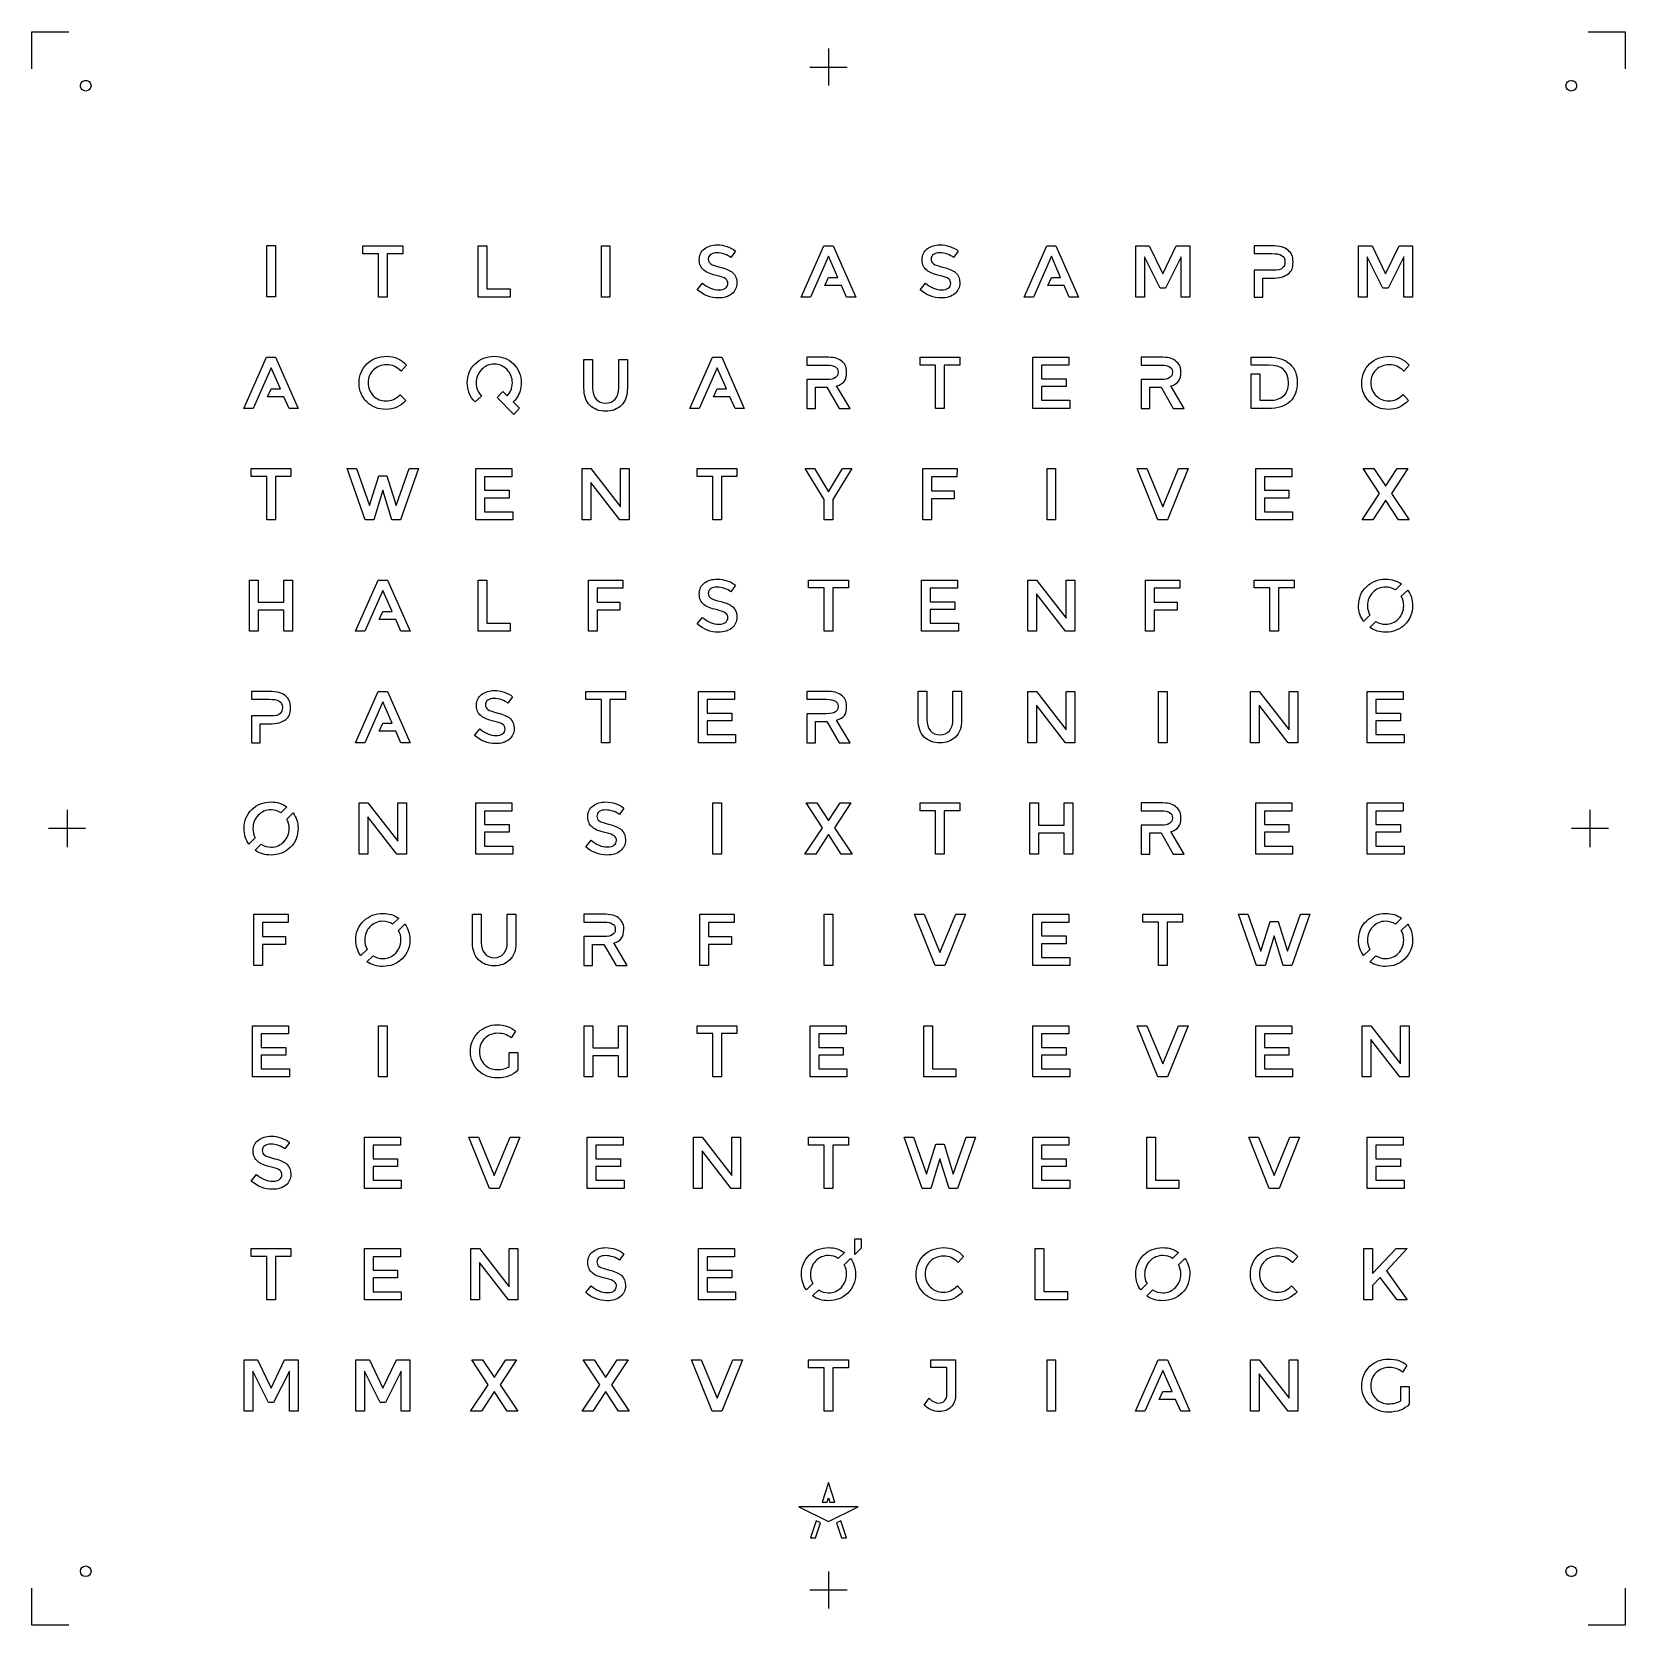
# Model space of a CAD drawing. Header units: millimetres. Extents: x 1 to 430, y 70 to 499.
import ezdxf

# ---------------------------------------------------------------- set-up
doc = ezdxf.new("R2010")
doc.units = ezdxf.units.MM
doc.layers.add('Layer_1', color=7, linetype='CONTINUOUS')

msp = doc.modelspace()

# ---------------------------------------------------------------- linework, layer by layer
at = {"layer": 'Layer_1', "color": 5}
for points in [[(0.632, 489.418), (0.632, 499.368), (10.582, 499.368)], [(419.682, 499.368), (429.632, 499.368), (429.632, 489.418)], [(215.13201, 494.893009), (215.13201, 484.893009)], [(210.13201, 489.893009), (220.13201, 489.893009)], [(190.06134, 440.359845), (188.81673, 438.601597)], [(250.06077, 440.359845), (248.81617, 438.601597)], [(334.4897, 441.772375), (329.74835, 441.772375), (329.74835, 439.658526), (334.45019, 439.658526)], [(334.78603, 435.185291), (329.74835, 435.185291), (329.74835, 427.963211)], [(179.78842, 429.948644), (181.25034, 431.706892)], [(239.78786, 429.948644), (241.24977, 431.706892)], [(329.74835, 427.963211), (332.07952, 427.963211), (332.07952, 433.071442), (334.52921, 433.071442)], [(101.52325, 409.638855), (100.04158, 408.018896)], [(149.28462, 403.405248), (149.28462, 411.149443), (151.61578, 411.149443), (151.61578, 403.504026)], [(158.64877, 403.504026), (158.64877, 411.149443), (160.97994, 411.149443), (160.97994, 403.405248)], [(214.42195, 411.772457), (209.28549, 411.772457), (209.28549, 409.658608), (214.57999, 409.658608)], [(304.42288, 411.772456), (299.28642, 411.772456), (299.28642, 409.658607), (304.58092, 409.658607)], [(333.57108, 409.619107), (328.90876, 409.619107), (328.90876, 411.772467), (333.6501, 411.772467)], [(371.52379, 409.648735), (370.04212, 408.028776)], [(214.52073, 405.778041), (209.28549, 405.778041), (209.28549, 397.9633)], [(209.28549, 397.9633), (211.61665, 397.9633), (211.61665, 403.664192), (214.67877, 403.664192), (217.97796, 397.9633), (220.9413, 397.9633), (217.32602, 404.039548)], [(304.52166, 405.77804), (299.28642, 405.77804), (299.28642, 397.9633)], [(299.28642, 397.9633), (301.61758, 397.9633), (301.61758, 403.664191), (304.6797, 403.664191), (307.97889, 397.9633), (310.94223, 397.9633), (307.32695, 404.039547)], [(333.49205, 397.9633), (328.90876, 397.9633), (328.90875, 407.314991), (331.23992, 407.314991)], [(331.23992, 407.314991), (331.23992, 400.156174), (333.8279, 400.156174)], [(99.824271, 401.677348), (101.3257, 400.136411)], [(119.95628, 399.761), (121.65526, 401.321747)], [(130.24905, 399.70891), (131.92327, 398.00312), (130.39735, 396.3643), (125.90665, 400.9397), (127.43257, 402.578518), (128.62527, 401.363324)], [(369.82481, 401.687228), (371.32624, 400.146291)], [(190.06134, 350.35988), (188.81673, 348.60163)], [(369.40679, 350.71233), (367.77758, 349.10191)], [(369.37065, 347.38604), (371.08314, 349.07239)], [(179.78842, 339.94868), (181.25034, 341.70693)], [(360.89552, 342.33097), (359.18505, 340.6466)], [(360.86285, 339.00812), (362.49548, 340.62193)], [(64.540296, 321.77245), (59.798946, 321.77245), (59.798946, 319.6586), (64.500786, 319.6586)], [(214.42195, 321.77245), (209.28549, 321.77245), (209.28549, 319.6586), (214.57999, 319.6586)], [(239.2841, 314.09741), (239.2841, 321.8416), (241.61526, 321.8416), (241.61526, 314.19619)], [(248.64826, 314.19619), (248.64826, 321.8416), (250.97942, 321.8416), (250.97942, 314.09741)], [(130.06124, 320.35993), (128.81664, 318.60168)], [(64.836626, 315.18537), (59.798946, 315.18537), (59.798946, 307.96328)], [(214.52073, 315.77803), (209.28549, 315.77803), (209.28549, 307.96329)], [(209.28549, 307.96329), (211.61665, 307.96329), (211.61665, 313.66418), (214.67877, 313.66418), (217.97796, 307.96329), (220.9413, 307.96329), (217.32602, 314.03954)], [(59.798946, 307.96329), (62.130116, 307.96329), (62.130116, 313.07152), (64.579806, 313.07152)], [(119.78833, 309.94873), (121.25025, 311.70698)], [(304.42288, 291.7724), (299.28642, 291.7724), (299.28642, 289.65855), (304.58092, 289.65855)], [(10.107004, 289.86783), (10.107004, 279.86783)], [(69.306226, 290.71232), (67.677016, 289.10189)], [(69.270086, 287.38602), (70.982576, 289.07237)], [(160.06129, 290.35988), (158.81669, 288.60163)], [(420.15702, 289.86783), (420.15702, 279.86783)], [(15.107004, 284.86783), (5.107004, 284.86783)], [(304.52166, 285.77798), (299.28642, 285.77798), (299.28642, 277.96324)], [(299.28642, 277.96325), (301.61758, 277.96325), (301.61758, 283.66414), (304.6797, 283.66414), (307.97889, 277.96325), (310.94223, 277.96325), (307.32695, 284.0395)], [(425.15702, 284.86783), (415.15702, 284.86783)], [(60.794956, 282.33096), (59.084486, 280.64659)], [(60.762286, 279.0081), (62.394916, 280.62191)], [(149.78838, 279.94868), (151.25029, 281.70693)], [(119.28457, 254.09732), (119.28457, 261.84151), (121.61574, 261.84151), (121.61574, 254.1961)], [(128.64873, 254.1961), (128.64873, 261.84151), (130.97989, 261.84151), (130.97989, 254.09732)], [(154.42186, 261.77236), (149.2854, 261.77236), (149.2854, 259.65851), (154.5799, 259.65851)], [(99.406266, 260.71228), (97.777056, 259.10185)], [(99.370126, 257.38598), (101.08262, 259.07233)], [(369.40678, 260.71227), (367.77757, 259.10185)], [(369.37064, 257.38598), (371.08313, 259.07233)], [(154.52064, 255.77794), (149.2854, 255.77794), (149.2854, 247.9632)], [(149.2854, 247.9632), (151.61656, 247.9632), (151.61656, 253.66409), (154.67868, 253.66409), (157.97787, 247.9632), (160.94121, 247.9632), (157.32593, 254.03945)], [(90.894996, 252.33092), (89.184526, 250.64655)], [(90.862325, 249.00806), (92.494956, 250.62187)], [(360.89551, 252.33091), (359.18504, 250.64654)], [(360.86284, 249.00806), (362.49547, 250.62187)], [(130.89098, 230.28091), (129.64638, 228.5029)], [(129.192, 224.59129), (131.52316, 224.59129), (131.52316, 219.86971)], [(129.192, 220.79822), (129.192, 224.59129)], [(69.961287, 200.35987), (68.716685, 198.60162)], [(59.688375, 189.94867), (61.15029, 191.70692)], [(160.06129, 170.35996), (158.81669, 168.60171)], [(219.40632, 170.71241), (217.77711, 169.10198)], [(219.37018, 167.38611), (221.08267, 169.07246)], [(251.5227, 169.64876), (250.04103, 168.0288)], [(309.40724, 170.7124), (307.77803, 169.10198)], [(309.3711, 167.38611), (311.08359, 169.07246)], [(341.5227, 169.64876), (340.04103, 168.0288)], [(149.78838, 159.94876), (151.25029, 161.70701)], [(210.89505, 162.33105), (209.18458, 160.64668)], [(210.86238, 159.00819), (212.49501, 160.622)], [(249.82371, 161.68725), (251.32514, 160.14631)], [(300.89597, 162.33104), (299.1855, 160.64667)], [(300.8633, 159.00819), (302.49593, 160.622)], [(339.82371, 161.68725), (341.32514, 160.14631)], [(242.65243, 139.73762), (242.65243, 141.83172), (249.36933, 141.83172), (249.36933, 132.72439)], [(247.03817, 132.60585), (247.03817, 139.73762), (242.65243, 139.73762)], [(370.89162, 140.28091), (369.64701, 138.5029)], [(369.19263, 134.59129), (371.52379, 134.59129), (371.52379, 129.86971)], [(369.19263, 130.79822), (369.19263, 134.59129)], [(240.89418, 129.603), (242.2178, 131.44027)], [(215.132, 84.84371), (215.132, 74.84371)], [(10.582, 70.369), (0.632, 70.369), (0.632, 80.319)], [(210.132, 79.84371), (220.132, 79.84371)], [(429.632, 80.319), (429.632, 70.369), (419.682, 70.369)]]:
    msp.add_lwpolyline(points, dxfattribs=at)
for points in [[(16.560806, 484.867821)], [(416.56106, 484.867821)], [(63.866702, 441.822378), (66.197863, 441.822378), (66.197863, 428.013214), (63.866702, 428.013214)], [(96.297902, 439.638786), (96.297902, 427.963226), (93.966741, 427.963226), (93.966741, 439.638786), (89.778554, 439.638786), (89.778554, 441.772391), (100.48609, 441.772391), (100.48609, 439.638786)], [(120.81565, 427.963211), (120.81565, 441.772375), (123.14681, 441.772375), (123.14681, 430.175838), (129.44884, 430.175838), (129.44884, 427.963211)], [(153.96671, 441.772375), (156.29787, 441.772375), (156.29787, 427.963211), (153.96671, 427.963211)], [(185.08292, 439.865955)], [(215.13213, 433.257712), (217.64131, 433.257712), (215.13236, 438.947612), (210.29192, 427.963211), (207.80302, 427.963211), (213.88775, 441.772375), (216.37695, 441.772375), (222.46168, 427.963211), (219.97247, 427.963211), (218.58958, 431.104351), (214.18387, 431.104351)], [(245.08236, 439.865955)], [(275.13193, 433.257712), (277.64111, 433.257712), (275.13216, 438.947612), (270.29172, 427.963211), (267.80282, 427.963211), (273.88755, 441.772375), (276.37675, 441.772375), (282.46148, 427.963211), (279.97227, 427.963211), (278.58938, 431.104351), (274.18367, 431.104351)], [(308.78242, 441.772367), (312.3977, 441.772367), (312.3977, 427.96321), (310.06653, 427.96321), (310.06653, 438.749761), (305.82922, 430.327233), (304.41998, 430.327233), (300.20004, 438.749761), (300.20004, 427.96321), (297.86887, 427.96321), (297.86887, 441.772367), (301.5039, 441.772368), (305.14323, 434.200806)], [(368.78198, 441.772367), (372.39726, 441.772367), (372.39726, 427.96321), (370.06609, 427.96321), (370.06609, 438.749761), (365.82878, 430.327233), (364.41953, 430.327233), (360.1996, 438.749761), (360.1996, 427.96321), (357.86843, 427.96321), (357.86843, 441.772367), (361.50346, 441.772368), (365.14279, 434.200806)], [(65.03213, 403.257812), (67.54131, 403.257812), (65.03236, 408.947712), (60.19192, 397.963311), (57.70302, 397.963311), (63.78775, 411.772475), (66.27695, 411.772475), (72.36168, 397.963311), (69.87247, 397.963311), (68.48958, 401.104451), (64.08387, 401.104451)], [(185.13213, 403.257812), (187.64131, 403.257812), (185.13236, 408.947712), (180.29192, 397.963311), (177.80302, 397.963311), (183.88775, 411.772475), (186.37695, 411.772475), (192.46168, 397.963311), (189.97247, 397.963311), (188.58958, 401.104451), (184.18387, 401.104451)], [(246.29733, 409.638862), (246.29733, 397.9633), (243.96617, 397.9633), (243.96617, 409.638862), (239.77798, 409.638862), (239.77798, 411.772467), (250.48552, 411.772467), (250.48552, 409.638862)], [(279.86367, 411.772467), (279.86367, 409.579595), (272.49483, 409.579595), (272.49483, 405.924809), (279.11296, 405.924809), (279.11296, 403.850471), (272.49483, 403.850471), (272.49483, 400.156174), (280.10074, 400.156174), (280.10074, 397.9633), (270.16367, 397.9633), (270.16367, 411.772467)], [(95.932418, 399.97837)], [(152.56405, 400.501175)], [(365.93296, 399.98825)], [(66.19785, 379.63877), (66.19785, 367.96321), (63.866689, 367.96321), (63.866689, 379.63877), (59.678502, 379.63877), (59.678502, 381.77238), (70.386037, 381.77238), (70.386037, 379.63877)], [(98.732067, 371.83531), (102.20905, 381.77238), (104.71801, 381.77238), (99.89765, 367.96321), (97.586243, 367.96321), (95.132314, 375.95934), (92.678384, 367.96321), (90.366979, 367.96321), (85.546613, 381.77238), (88.055574, 381.77238), (91.53256, 371.83531), (94.011559, 379.82851), (96.253067, 379.82851)], [(129.86371, 381.77238), (129.86371, 379.5795), (122.49487, 379.5795), (122.49487, 375.92472), (129.11299, 375.92472), (129.11299, 373.85038), (122.49487, 373.85038), (122.49487, 370.15608), (130.10077, 370.15608), (130.10077, 367.96321), (120.16371, 367.96321), (120.16371, 381.77238)], [(159.14268, 381.77238), (161.47384, 381.77238), (161.47384, 367.96321), (158.94512, 367.96321), (151.1219, 378.03857), (151.1219, 367.96321), (148.79074, 367.96321), (148.79074, 381.77238), (151.1219, 381.77238), (159.14268, 371.45995)], [(186.29789, 379.63877), (186.29789, 367.96321), (183.96673, 367.96321), (183.96673, 379.63877), (179.77855, 379.63877), (179.77855, 381.77238), (190.48608, 381.77238), (190.48608, 379.63877)], [(216.3177, 367.96321), (213.94702, 367.96321), (213.94702, 373.41576), (208.81057, 381.77238), (211.35904, 381.77238), (215.13236, 375.49009), (218.90568, 381.77238), (221.45415, 381.77238), (216.3177, 373.41576)], [(242.85985, 379.59926), (242.85985, 375.80618), (248.98409, 375.80618), (248.98409, 373.65282), (242.85985, 373.65282), (242.85985, 367.96321), (240.52869, 367.96321), (240.52869, 381.77238), (249.7348, 381.77238), (249.715, 379.59926)], [(273.96662, 381.77238), (276.29778, 381.77238), (276.29778, 367.96321), (273.96662, 367.96321)], [(306.43717, 367.96321), (303.82943, 367.96321), (298.27811, 381.77238), (300.88585, 381.77238), (305.1333, 371.45995), (309.38076, 381.77238), (311.98849, 381.77238)], [(339.86324, 381.77238), (339.86324, 379.5795), (332.4944, 379.5795), (332.4944, 375.92472), (339.11253, 375.92472), (339.11253, 373.85038), (332.4944, 373.85038), (332.4944, 370.15608), (340.10031, 370.15608), (340.10031, 367.96321), (330.16324, 367.96321), (330.16324, 381.77238)], [(368.58019, 367.96321), (365.18223, 373.15893), (365.08343, 373.15893), (361.68546, 367.96321), (358.78139, 367.96321), (363.52273, 375.05547), (359.11724, 381.77238), (362.00155, 381.77238), (365.08343, 377.11005), (365.18223, 377.11005), (368.2641, 381.77238), (371.14842, 381.77238), (366.74292, 375.05547), (371.48426, 367.96321)], [(59.273528, 337.96326), (59.273528, 351.77242), (61.604689, 351.77242), (61.604689, 345.78647), (68.459882, 345.78647), (68.459882, 351.77242), (70.791043, 351.77242), (70.791043, 337.96326), (68.459882, 337.96326), (68.459882, 343.61336), (61.604689, 343.61336), (61.604689, 337.96326)], [(95.13213, 343.257712), (97.64131, 343.257712), (95.13236, 348.947612), (90.29192, 337.963211), (87.80302, 337.963211), (93.88775, 351.772375), (96.37695, 351.772375), (102.46168, 337.963211), (99.97247, 337.963211), (98.58958, 341.104351), (94.18387, 341.104351)], [(120.81565, 337.96326), (120.81565, 351.77242), (123.14681, 351.77242), (123.14681, 340.17588), (129.44884, 340.17588), (129.44884, 337.96326)], [(152.86038, 349.59931), (152.86038, 345.80623), (158.98462, 345.80623), (158.98462, 343.65287), (152.86038, 343.65287), (152.86038, 337.96326), (150.52922, 337.96326), (150.52922, 351.77242), (159.73533, 351.77242), (159.71553, 349.59931)], [(185.08292, 349.86599)], [(216.29794, 349.63882), (216.29794, 337.96326), (213.96678, 337.96326), (213.96678, 349.63882), (209.77859, 349.63882), (209.77859, 351.77242), (220.48613, 351.77242), (220.48613, 349.63882)], [(249.86323, 351.77242), (249.86323, 349.57955), (242.49439, 349.57955), (242.49439, 345.92476), (249.11251, 345.92476), (249.11251, 343.85043), (242.49439, 343.85043), (242.49439, 340.15613), (250.10029, 340.15613), (250.10029, 337.96326), (240.16323, 337.96326), (240.16323, 351.77242)], [(279.14259, 351.77242), (281.47375, 351.77242), (281.47375, 337.96326), (278.94503, 337.96326), (271.12181, 348.03861), (271.12181, 337.96326), (268.79065, 337.96326), (268.79065, 351.77242), (271.12181, 351.77242), (279.14259, 341.46)], [(302.86141, 349.59931), (302.86141, 345.80623), (308.98564, 345.80623), (308.98564, 343.65287), (302.86141, 343.65287), (302.86141, 337.96326), (300.53025, 337.96326), (300.53025, 351.77242), (309.73636, 351.77242), (309.71656, 349.59931)], [(336.29733, 349.63882), (336.29733, 337.96326), (333.96617, 337.96326), (333.96617, 349.63882), (329.77798, 349.63882), (329.77798, 351.77242), (340.48552, 351.77242), (340.48552, 349.63882)], [(365.13283, 349.87589)], [(365.13283, 339.8598)], [(95.13213, 313.257712), (97.64131, 313.257712), (95.13236, 318.947612), (90.29192, 307.963211), (87.80302, 307.963211), (93.88775, 321.772375), (96.37695, 321.772375), (102.46168, 307.963211), (99.97247, 307.963211), (98.58958, 311.104351), (94.18387, 311.104351)], [(156.29785, 319.63885), (156.29785, 307.96329), (153.96669, 307.96329), (153.96669, 319.63885), (149.7785, 319.63885), (149.7785, 321.77245), (160.48604, 321.77245), (160.48604, 319.63885)], [(189.86379, 321.77245), (189.86379, 319.57958), (182.49495, 319.57958), (182.49495, 315.92479), (189.11308, 315.92479), (189.11308, 313.85046), (182.49495, 313.85046), (182.49495, 310.15616), (190.10086, 310.15616), (190.10086, 307.96329), (180.16379, 307.96329), (180.16379, 321.77245)], [(279.14259, 321.77245), (281.47375, 321.77245), (281.47375, 307.96329), (278.94503, 307.96329), (271.12181, 318.03864), (271.12181, 307.96329), (268.79065, 307.96329), (268.79065, 321.77245), (271.12181, 321.77245), (279.14259, 311.46003)], [(303.96772, 321.77245), (306.29888, 321.77245), (306.29888, 307.96329), (303.96772, 307.96329)], [(339.14216, 321.77245), (341.47332, 321.77245), (341.47332, 307.96329), (338.9446, 307.96329), (331.12139, 318.03864), (331.12139, 307.96329), (328.79023, 307.96329), (328.79023, 321.77245), (331.12139, 321.77245), (339.14216, 311.46003)], [(369.86431, 321.77245), (369.86431, 319.57958), (362.49547, 319.57958), (362.49547, 315.92479), (369.1136, 315.92479), (369.1136, 313.85046), (362.49547, 313.85046), (362.49547, 310.15616), (370.10138, 310.15616), (370.10138, 307.96329), (360.16431, 307.96329), (360.16431, 321.77245)], [(125.08283, 319.86604)], [(242.56353, 311.19334)], [(99.142709, 291.77241), (101.47387, 291.77241), (101.47387, 277.96324), (98.945153, 277.96324), (91.121935, 288.0386), (91.121935, 277.96324), (88.790774, 277.96324), (88.790774, 291.77241), (91.121935, 291.77241), (99.142709, 281.45998)], [(129.86371, 291.77241), (129.86371, 289.57953), (122.49487, 289.57953), (122.49487, 285.92475), (129.11299, 285.92475), (129.11299, 283.85041), (122.49487, 283.85041), (122.49487, 280.15611), (130.10077, 280.15611), (130.10077, 277.96324), (120.16371, 277.96324), (120.16371, 291.77241)], [(183.96675, 291.77241), (186.29791, 291.77241), (186.29791, 277.96324), (183.96675, 277.96324)], [(218.57972, 277.96324), (215.18175, 283.15896), (215.08295, 283.15896), (211.68499, 277.96324), (208.78092, 277.96324), (213.52226, 285.0555), (209.11676, 291.77241), (212.00108, 291.77241), (215.08295, 287.11008), (215.18175, 287.11008), (218.26363, 291.77241), (221.14794, 291.77241), (216.74244, 285.0555), (221.48379, 277.96324)], [(246.29733, 289.6388), (246.29733, 277.96324), (243.96617, 277.96324), (243.96617, 289.6388), (239.77798, 289.6388), (239.77798, 291.77241), (250.48552, 291.77241), (250.48552, 289.6388)], [(269.37345, 277.96324), (269.37345, 291.77241), (271.70461, 291.77241), (271.70461, 285.78646), (278.5598, 285.78646), (278.5598, 291.77241), (280.89096, 291.77241), (280.89096, 277.96324), (278.5598, 277.96324), (278.5598, 283.61334), (271.70461, 283.61334), (271.70461, 277.96324)], [(339.86324, 291.77241), (339.86324, 289.57953), (332.4944, 289.57953), (332.4944, 285.92475), (339.11253, 285.92475), (339.11253, 283.85041), (332.4944, 283.85041), (332.4944, 280.15611), (340.10031, 280.15611), (340.10031, 277.96324), (330.16324, 277.96324), (330.16324, 291.77241)], [(369.86431, 291.77241), (369.86431, 289.57953), (362.49547, 289.57953), (362.49547, 285.92475), (369.1136, 285.92475), (369.1136, 283.85041), (362.49547, 283.85041), (362.49547, 280.15611), (370.10138, 280.15611), (370.10138, 277.96324), (360.16431, 277.96324), (360.16431, 291.77241)], [(65.032266, 289.87587)], [(155.08288, 289.86599)], [(65.032266, 279.85979)], [(62.760378, 259.59926), (62.760378, 255.80618), (68.884614, 255.80618), (68.884614, 253.65282), (62.760378, 253.65282), (62.760378, 247.96321), (60.429217, 247.96321), (60.429217, 261.77238), (69.635327, 261.77238), (69.615567, 259.59926)], [(182.86043, 259.59926), (182.86043, 255.80618), (188.98467, 255.80618), (188.98467, 253.65282), (182.86043, 253.65282), (182.86043, 247.96321), (180.52927, 247.96321), (180.52927, 261.77238), (189.73538, 261.77238), (189.71558, 259.59926)], [(213.9668, 261.77238), (216.29796, 261.77238), (216.29796, 247.96321), (213.9668, 247.96321)], [(246.43563, 247.96321), (243.82789, 247.96321), (238.27657, 261.77238), (240.88431, 261.77238), (245.13176, 251.45995), (249.37921, 261.77238), (251.98695, 261.77238)], [(279.86367, 261.77238), (279.86367, 259.5795), (272.49483, 259.5795), (272.49483, 255.92472), (279.11296, 255.92472), (279.11296, 253.85038), (272.49483, 253.85038), (272.49483, 250.15608), (280.10074, 250.15608), (280.10074, 247.96321), (270.16367, 247.96321), (270.16367, 261.77238)], [(306.29886, 259.63877), (306.29886, 247.96321), (303.96769, 247.96321), (303.96769, 259.63877), (299.77951, 259.63877), (299.77951, 261.77238), (310.48704, 261.77238), (310.48704, 259.63877)], [(338.73151, 251.8353), (342.20849, 261.77237), (344.71745, 261.77237), (339.89709, 247.9632), (337.58568, 247.9632), (335.13175, 255.95933), (332.67782, 247.9632), (330.36642, 247.9632), (325.54605, 261.77237), (328.05501, 261.77237), (331.532, 251.8353), (334.011, 259.8285), (336.25251, 259.8285)], [(95.132305, 259.87583)], [(365.13282, 259.87583)], [(95.132305, 249.85975)], [(122.564, 251.19324)], [(365.13282, 249.85974)], [(69.76375, 231.77245), (69.76375, 229.57958), (62.394911, 229.57958), (62.394911, 225.92479), (69.013037, 225.92479), (69.013037, 223.85046), (62.394911, 223.85046), (62.394911, 220.15616), (70.000817, 220.15616), (70.000817, 217.96329), (60.06375, 217.96329), (60.06375, 231.77245)], [(93.966746, 231.77245), (96.297907, 231.77245), (96.297907, 217.96329), (93.966746, 217.96329)], [(149.37352, 217.96329), (149.37352, 231.77245), (151.70468, 231.77245), (151.70468, 225.7865), (158.55988, 225.7865), (158.55988, 231.77245), (160.89104, 231.77245), (160.89104, 217.96329), (158.55988, 217.96329), (158.55988, 223.61339), (151.70468, 223.61339), (151.70468, 217.96329)], [(186.29789, 229.63885), (186.29789, 217.96329), (183.96673, 217.96329), (183.96673, 229.63885), (179.77855, 229.63885), (179.77855, 231.77245), (190.48608, 231.77245), (190.48608, 229.63885)], [(219.86384, 231.77245), (219.86384, 229.57958), (212.495, 229.57958), (212.495, 225.92479), (219.11312, 225.92479), (219.11312, 223.85046), (212.495, 223.85046), (212.495, 220.15616), (220.1009, 220.15616), (220.1009, 217.96329), (210.16384, 217.96329), (210.16384, 231.77245)], [(240.81516, 217.96329), (240.81516, 231.77245), (243.14632, 231.77245), (243.14632, 220.17591), (249.44836, 220.17591), (249.44836, 217.96329)], [(279.86367, 231.77245), (279.86367, 229.57958), (272.49483, 229.57958), (272.49483, 225.92479), (279.11296, 225.92479), (279.11296, 223.85046), (272.49483, 223.85046), (272.49483, 220.15616), (280.10074, 220.15616), (280.10074, 217.96329), (270.16367, 217.96329), (270.16367, 231.77245)], [(306.43717, 217.96329), (303.82943, 217.96329), (298.27811, 231.77245), (300.88585, 231.77245), (305.1333, 221.46003), (309.38076, 231.77245), (311.98849, 231.77245)], [(339.86324, 231.77245), (339.86324, 229.57958), (332.4944, 229.57958), (332.4944, 225.92479), (339.11253, 225.92479), (339.11253, 223.85046), (332.4944, 223.85046), (332.4944, 220.15616), (340.10031, 220.15616), (340.10031, 217.96329), (330.16324, 217.96329), (330.16324, 231.77245)], [(369.14323, 231.77245), (371.47439, 231.77245), (371.47439, 217.96329), (368.94567, 217.96329), (361.12245, 228.03864), (361.12245, 217.96329), (358.79129, 217.96329), (358.79129, 231.77245), (361.12245, 231.77245), (369.14323, 221.46003)], [(99.86379, 201.77242), (99.86379, 199.57955), (92.494952, 199.57955), (92.494952, 195.92476), (99.113078, 195.92476), (99.113078, 193.85043), (92.494952, 193.85043), (92.494952, 190.15613), (100.10086, 190.15613), (100.10086, 187.96326), (90.163791, 187.96326), (90.163791, 201.77242)], [(126.4361, 187.96326), (123.82836, 187.96326), (118.27704, 201.77242), (120.88478, 201.77242), (125.13223, 191.46), (129.37969, 201.77242), (131.98743, 201.77242)], [(159.86374, 201.77242), (159.86374, 199.57955), (152.49491, 199.57955), (152.49491, 195.92476), (159.11303, 195.92476), (159.11303, 193.85043), (152.49491, 193.85043), (152.49491, 190.15613), (160.10081, 190.15613), (160.10081, 187.96326), (150.16374, 187.96326), (150.16374, 201.77242)], [(189.14271, 201.77242), (191.47387, 201.77242), (191.47387, 187.96326), (188.94515, 187.96326), (181.12194, 198.03861), (181.12194, 187.96326), (178.79077, 187.96326), (178.79077, 201.77242), (181.12194, 201.77242), (189.14271, 191.46)], [(216.29794, 199.63882), (216.29794, 187.96326), (213.96678, 187.96326), (213.96678, 199.63882), (209.77859, 199.63882), (209.77859, 201.77242), (220.48613, 201.77242), (220.48613, 199.63882)], [(248.73151, 191.83533), (252.20849, 201.77241), (254.71745, 201.77241), (249.89709, 187.96324), (247.58568, 187.96324), (245.13175, 195.95937), (242.67782, 187.96324), (240.36642, 187.96324), (235.54605, 201.77241), (238.05501, 201.77241), (241.532, 191.83533), (244.011, 199.82854), (246.25251, 199.82854)], [(279.86367, 201.77242), (279.86367, 199.57955), (272.49483, 199.57955), (272.49483, 195.92476), (279.11296, 195.92476), (279.11296, 193.85043), (272.49483, 193.85043), (272.49483, 190.15613), (280.10074, 190.15613), (280.10074, 187.96326), (270.16367, 187.96326), (270.16367, 201.77242)], [(300.81671, 187.96326), (300.81671, 201.77242), (303.14788, 201.77242), (303.14788, 190.17588), (309.44991, 190.17588), (309.44991, 187.96326)], [(336.43565, 187.96326), (333.82791, 187.96326), (328.27658, 201.77242), (330.88432, 201.77242), (335.13178, 191.46), (339.37923, 201.77242), (341.98697, 201.77242)], [(369.86431, 201.77242), (369.86431, 199.57955), (362.49547, 199.57955), (362.49547, 195.92476), (369.1136, 195.92476), (369.1136, 193.85043), (362.49547, 193.85043), (362.49547, 190.15613), (370.10138, 190.15613), (370.10138, 187.96326), (360.16431, 187.96326), (360.16431, 201.77242)], [(64.982876, 199.86598)], [(66.197846, 169.63891), (66.197846, 157.96335), (63.866685, 157.96335), (63.866685, 169.63891), (59.678498, 169.63891), (59.678498, 171.77251), (70.386033, 171.77251), (70.386033, 169.63891)], [(99.86379, 171.77251), (99.86379, 169.57964), (92.494952, 169.57964), (92.494952, 165.92486), (99.113078, 165.92486), (99.113078, 163.85052), (92.494952, 163.85052), (92.494952, 160.15622), (100.10086, 160.15622), (100.10086, 157.96335), (90.163791, 157.96335), (90.163791, 171.77251)], [(129.14262, 171.77251), (131.47379, 171.77251), (131.47379, 157.96335), (128.94507, 157.96335), (121.12185, 168.0387), (121.12185, 157.96335), (118.79069, 157.96335), (118.79069, 171.77251), (121.12185, 171.77251), (129.14262, 161.46009)], [(189.86379, 171.77251), (189.86379, 169.57964), (182.49495, 169.57964), (182.49495, 165.92486), (189.11308, 165.92486), (189.11308, 163.85052), (182.49495, 163.85052), (182.49495, 160.15622), (190.10086, 160.15622), (190.10086, 157.96335), (180.16379, 157.96335), (180.16379, 171.77251)], [(222.20075, 174.37612), (223.9343, 174.37612), (223.9343, 171.90293), (222.20075, 170.16938)], [(270.81562, 157.96335), (270.81562, 171.77251), (273.14678, 171.77251), (273.14678, 160.17598), (279.44881, 160.17598), (279.44881, 157.96335)], [(359.28519, 171.77251), (361.61635, 171.77251), (361.61635, 165.03585), (367.93814, 171.77251), (370.90148, 171.77251), (365.35016, 165.7273), (370.9805, 157.96335), (368.21472, 157.96335), (363.63142, 164.00856), (361.61635, 161.83545), (361.61635, 157.96335), (359.28519, 157.96335)], [(155.08288, 169.86607)], [(215.13235, 169.87596)], [(305.13328, 169.87596)], [(215.13235, 159.85988)], [(245.93186, 159.98827)], [(305.13328, 159.85987)], [(335.93186, 159.98827)], [(68.681401, 141.77245), (72.296681, 141.77245), (72.296681, 127.96328), (69.965511, 127.96328), (69.965511, 138.74983), (65.728201, 130.3273), (64.318951, 130.3273), (60.099021, 138.74983), (60.099021, 127.96328), (57.767851, 127.96328), (57.767851, 141.77245), (61.402881, 141.77245), (65.042211, 134.20089)], [(98.781446, 141.77245), (102.39673, 141.77245), (102.39673, 127.96328), (100.06556, 127.96328), (100.06556, 138.74983), (95.828246, 130.3273), (94.418996, 130.3273), (90.199066, 138.74983), (90.199066, 127.96328), (87.867896, 127.96328), (87.867896, 141.77245), (91.502926, 141.77245), (95.142256, 134.20089)], [(128.57959, 127.96328), (125.18162, 133.159), (125.08282, 133.159), (121.68486, 127.96328), (118.78079, 127.96328), (123.52213, 135.05554), (119.11663, 141.77245), (122.00095, 141.77245), (125.08282, 137.11012), (125.18162, 137.11012), (128.2635, 141.77245), (131.14781, 141.77245), (126.74231, 135.05554), (131.48366, 127.96328)], [(158.57963, 127.96328), (155.18166, 133.159), (155.08286, 133.159), (151.6849, 127.96328), (148.78083, 127.96328), (153.52217, 135.05554), (149.11667, 141.77245), (152.00099, 141.77245), (155.08286, 137.11012), (155.18166, 137.11012), (158.26354, 141.77245), (161.14785, 141.77245), (156.74235, 135.05554), (161.4837, 127.96328)], [(186.43619, 127.96328), (183.82845, 127.96328), (178.27712, 141.77245), (180.88487, 141.77245), (185.13231, 131.46003), (189.37977, 141.77245), (191.9875, 141.77245)], [(216.29794, 139.63885), (216.29794, 127.96329), (213.96678, 127.96329), (213.96678, 139.63885), (209.77859, 139.63885), (209.77859, 141.77245), (220.48613, 141.77245), (220.48613, 139.63885)], [(273.96662, 141.77245), (276.29778, 141.77245), (276.29778, 127.96329), (273.96662, 127.96329)], [(305.13303, 133.257712), (307.64221, 133.257712), (305.13326, 138.947612), (300.29282, 127.963211), (297.80392, 127.963211), (303.88865, 141.772375), (306.37785, 141.772375), (312.46258, 127.963211), (309.97337, 127.963211), (308.59048, 131.104351), (304.18477, 131.104351)], [(339.14216, 141.77245), (341.47332, 141.77245), (341.47332, 127.96329), (338.9446, 127.96329), (331.12139, 138.03864), (331.12139, 127.96329), (328.79023, 127.96329), (328.79023, 141.77245), (331.12139, 141.77245), (339.14216, 131.46003)], [(213.42621, 103.50383), (214.77352, 103.50383), (215.13236, 104.60582), (215.49119, 103.50383), (216.8385, 103.50383), (215.13235, 108.74296)], [(207.13071, 102.25537), (215.13237, 98.2794), (223.134, 102.25537)], [(210.2929, 93.88244), (211.64023, 93.88244), (212.95032, 97.90522), (211.79063, 98.48147)], [(218.6245, 93.88244), (219.9718, 93.88244), (218.47408, 98.48144), (217.31442, 97.90522)], [(16.560806, 84.86823)], [(416.56106, 84.86823)]]:
    msp.add_lwpolyline(points, close=True, dxfattribs=at)
for points in [[(13.703664, 484.867821), (13.703664, 485.246702), (13.854174, 485.610064), (14.122083, 485.877973)], [(14.122083, 483.857669), (13.854174, 484.125578), (13.703664, 484.48894), (13.703664, 484.867821)], [(14.122083, 485.877973), (14.389992, 486.145882), (14.753354, 486.296392), (15.132235, 486.296392)], [(15.132235, 486.296392), (15.511116, 486.296392), (15.874478, 486.145882), (16.142387, 485.877973)], [(16.142387, 485.877973), (16.410296, 485.610064), (16.560806, 485.246702), (16.560806, 484.867821)], [(16.560806, 484.867821), (16.560806, 484.48894), (16.410296, 484.125578), (16.142387, 483.857669)], [(413.70391, 484.867821), (413.70391, 485.656799), (414.343502, 486.296391), (415.13248, 486.296392)], [(415.13248, 483.43925), (414.343502, 483.439251), (413.70391, 484.078843), (413.70391, 484.867821)], [(415.13248, 486.296392), (415.511362, 486.296394), (415.874727, 486.145886), (416.142638, 485.877976)], [(416.142638, 485.877976), (416.410549, 485.610067), (416.56106, 485.246703), (416.56106, 484.867821)], [(416.56106, 484.867821), (416.56106, 484.488939), (416.410549, 484.125575), (416.142638, 483.857666)], [(15.132235, 483.43925), (14.753354, 483.43925), (14.389992, 483.58976), (14.122083, 483.857669)], [(16.142387, 483.857669), (15.874478, 483.58976), (15.511116, 483.43925), (15.132235, 483.43925)], [(416.142638, 483.857666), (415.874727, 483.589756), (415.511362, 483.439248), (415.13248, 483.43925)], [(181.72447, 440.972269), (182.65957, 441.6703), (183.81198, 442.019315), (185.1817, 442.019315)], [(185.1817, 442.019315), (186.06412, 442.019315), (186.939953, 441.874441), (187.8092, 441.584692)], [(241.72391, 440.972269), (242.65901, 441.6703), (243.81142, 442.019315), (245.18114, 442.019315)], [(245.18114, 442.019315), (246.063553, 442.019315), (246.939383, 441.874441), (247.80863, 441.584692)], [(180.34158, 438.028684), (180.34158, 439.306213), (180.802543, 440.287408), (181.72447, 440.972269)], [(181.56643, 435.183878), (180.749863, 435.802887), (180.34158, 436.751155), (180.34158, 438.028684)], [(183.42345, 439.451087), (182.98883, 439.174509), (182.77152, 438.753056), (182.77152, 438.186729)], [(182.77152, 438.186729), (182.77152, 437.633572), (182.98883, 437.205534), (183.42345, 436.902615)], [(185.08292, 439.865955), (184.411233, 439.865955), (183.858077, 439.727666), (183.42345, 439.451087)], [(187.15726, 439.510354), (186.459233, 439.747421), (185.767787, 439.865955), (185.08292, 439.865955)], [(188.81673, 438.601597), (188.40845, 438.970368), (187.855293, 439.273287), (187.15726, 439.510354)], [(187.8092, 441.584692), (188.678447, 441.294943), (189.42916, 440.886661), (190.06134, 440.359845)], [(240.34102, 438.028684), (240.34102, 439.306213), (240.801983, 440.287408), (241.72391, 440.972269)], [(241.56586, 435.183878), (240.7493, 435.802887), (240.34102, 436.751155), (240.34102, 438.028684)], [(243.42289, 439.451087), (242.988263, 439.174509), (242.77095, 438.753056), (242.77095, 438.186729)], [(242.77095, 438.186729), (242.77095, 437.633572), (242.988263, 437.205534), (243.42289, 436.902615)], [(245.08236, 439.865955), (244.410667, 439.865955), (243.85751, 439.727666), (243.42289, 439.451087)], [(247.1567, 439.510354), (246.458667, 439.747421), (245.76722, 439.865955), (245.08236, 439.865955)], [(248.81617, 438.601597), (248.407883, 438.970368), (247.854727, 439.273287), (247.1567, 439.510354)], [(247.80863, 441.584692), (248.677877, 441.294943), (249.42859, 440.886661), (250.06077, 440.359845)], [(334.45019, 439.658526), (335.71455, 439.658526), (336.54333, 439.561116), (337.136, 439.166)], [(338.873, 440.567284), (337.91156, 441.370678), (336.58379, 441.772375), (334.4897, 441.772375)], [(337.136, 439.166), (337.72867, 438.770888), (338.025, 438.421439), (338.025, 437.46)], [(340.215, 437.382398), (340.215, 439.055038), (339.83444, 439.763889), (338.873, 440.567284)], [(182.96908, 434.373898), (182.44226, 434.584625), (181.97471, 434.854618), (181.56643, 435.183878)], [(185.28048, 433.702208), (184.26636, 433.952445), (183.495893, 434.176342), (182.96908, 434.373898)], [(183.42345, 436.902615), (183.858077, 436.612866), (184.780007, 436.296777), (186.18924, 435.954346)], [(187.41409, 432.892228), (187.005803, 433.195147), (186.2946, 433.465141), (185.28048, 433.702208)], [(186.18924, 435.954346), (187.61164, 435.611916), (188.678443, 435.131196), (189.38965, 434.512187)], [(189.38965, 434.512187), (190.114017, 433.893178), (190.4762, 432.977836), (190.4762, 431.766159)], [(242.96851, 434.373898), (242.441697, 434.584625), (241.974147, 434.854618), (241.56586, 435.183878)], [(245.27992, 433.702208), (244.265793, 433.952445), (243.495323, 434.176342), (242.96851, 434.373898)], [(243.42289, 436.902615), (243.85751, 436.612866), (244.779437, 436.296777), (246.18867, 435.954346)], [(247.41352, 432.892228), (247.00524, 433.195147), (246.29404, 433.465141), (245.27992, 433.702208)], [(246.18867, 435.954346), (247.611077, 435.611916), (248.67788, 435.131196), (249.38908, 434.512187)], [(249.38908, 434.512187), (250.113453, 433.893178), (250.47564, 432.977836), (250.47564, 431.766159)], [(334.52921, 433.071442), (336.55745, 433.071442), (337.95839, 433.459969), (338.933, 434.237022)], [(337.414, 435.816), (336.95303, 435.328696), (336.07673, 435.185291), (334.78603, 435.185291)], [(338.025, 437.46), (338.025, 436.511731), (337.88813, 436.316476), (337.414, 435.816)], [(338.933, 434.237022), (339.92078, 435.014076), (340.215, 435.709757), (340.215, 437.382398)], [(185.5373, 427.716261), (183.377353, 427.716261), (181.46106, 428.460389), (179.78842, 429.948644)], [(181.25034, 431.706892), (182.6464, 430.495215), (184.095143, 429.889377), (185.59657, 429.889377)], [(185.59657, 429.889377), (186.347283, 429.889377), (186.93995, 430.047422), (187.37457, 430.363511)], [(187.37457, 430.363511), (187.822363, 430.692771), (188.04626, 431.120809), (188.04626, 431.647625)], [(188.04626, 431.647625), (188.04626, 432.187612), (187.835537, 432.602479), (187.41409, 432.892228)], [(190.4762, 431.766159), (190.4762, 430.567652), (190.021823, 429.593043), (189.11307, 428.84233)], [(245.53674, 427.716261), (243.376793, 427.716261), (241.4605, 428.460389), (239.78786, 429.948644)], [(241.24977, 431.706892), (242.645837, 430.495215), (244.094583, 429.889377), (245.59601, 429.889377)], [(245.59601, 429.889377), (246.346717, 429.889377), (246.939383, 430.047422), (247.37401, 430.363511)], [(247.37401, 430.363511), (247.821803, 430.692771), (248.0457, 431.120809), (248.0457, 431.647625)], [(248.0457, 431.647625), (248.0457, 432.187612), (247.834973, 432.602479), (247.41352, 432.892228)], [(250.47564, 431.766159), (250.47564, 430.567652), (250.02126, 429.593043), (249.1125, 428.84233)], [(189.11307, 428.84233), (188.20431, 428.091617), (187.012387, 427.716261), (185.5373, 427.716261)], [(249.1125, 428.84233), (248.203747, 428.091617), (247.011827, 427.716261), (245.53674, 427.716261)], [(90.835473, 409.954944), (92.244706, 411.324666), (94.016125, 412.009527), (96.14973, 412.009527)], [(96.14973, 412.009527), (98.296505, 412.009527), (100.087678, 411.219303), (101.52325, 409.638855)], [(119.95628, 409.954894), (121.35234, 411.324616), (123.07766, 412.009477), (125.13224, 412.009477)], [(125.13224, 412.009477), (127.18683, 412.009477), (128.91215, 411.324616), (130.30821, 409.954894)], [(360.83601, 409.964824), (362.245243, 411.334546), (364.016663, 412.019407), (366.15027, 412.019407)], [(366.15027, 412.019407), (368.297043, 412.019407), (370.088217, 411.229183), (371.52379, 409.648735)], [(88.74138, 404.818488), (88.74138, 406.873071), (89.439411, 408.585223), (90.835473, 409.954944)], [(92.593722, 408.354741), (91.645453, 407.459154), (91.171318, 406.306744), (91.171318, 404.897511)], [(96.110218, 409.717877), (94.714156, 409.717877), (93.541991, 409.263498), (92.593722, 408.354741)], [(98.164801, 409.342521), (97.585303, 409.592758), (96.900442, 409.717877), (96.110218, 409.717877)], [(100.04158, 408.018896), (99.383062, 408.651075), (98.757469, 409.092283), (98.164801, 409.342521)], [(117.86218, 404.85795), (117.86218, 406.899362), (118.56021, 408.598343), (119.95628, 409.954894)], [(121.65524, 408.414009), (120.72014, 407.439399), (120.25259, 406.254063), (120.25259, 404.858001)], [(125.13222, 409.875923), (123.7625, 409.875923), (122.60351, 409.388618), (121.65524, 408.414009)], [(128.58945, 408.414009), (127.65436, 409.388618), (126.50195, 409.875923), (125.13222, 409.875923)], [(130.01186, 404.858001), (130.01186, 406.254063), (129.53772, 407.439399), (128.58945, 408.414009)], [(130.30821, 409.954894), (131.70428, 408.598343), (132.40231, 406.905947), (132.40231, 404.877705)], [(218.54571, 410.806082), (217.63695, 411.517283), (216.52921, 411.772457), (214.42195, 411.772457)], [(214.57999, 409.658608), (215.83118, 409.658608), (216.5004, 409.487393), (216.98771, 409.144963)], [(216.98771, 409.144963), (217.47499, 408.815703), (217.71871, 408.62584), (217.71871, 407.717082)], [(217.71871, 407.717082), (217.71871, 406.821495), (217.48184, 406.698364), (217.00771, 406.290082)], [(217.32602, 404.039548), (219.31475, 404.632216), (220.00871, 405.538623), (220.00871, 407.817103)], [(220.00871, 407.817103), (220.00871, 409.384381), (219.45447, 410.094881), (218.54571, 410.806082)], [(308.54664, 410.806081), (307.63788, 411.517282), (306.53014, 411.772456), (304.42288, 411.772456)], [(304.58092, 409.658607), (305.83211, 409.658607), (306.50133, 409.487392), (306.98864, 409.144962)], [(306.98864, 409.144962), (307.47592, 408.815702), (307.71964, 408.625839), (307.71964, 407.717081)], [(307.71964, 407.717081), (307.71964, 406.821494), (307.48277, 406.698363), (307.00864, 406.290081)], [(307.32695, 404.039547), (309.31568, 404.632215), (310.00964, 405.538622), (310.00964, 407.817102)], [(310.00964, 407.817102), (310.00964, 409.38438), (309.4554, 410.09488), (308.54664, 410.806081)], [(339.00387, 404.877763), (339.00387, 408.038659), (337.19294, 409.619107), (333.57108, 409.619107)], [(333.6501, 411.772467), (336.12613, 411.772467), (338.02926, 411.166629), (339.35947, 409.954952)], [(339.35947, 409.954952), (340.68968, 408.756445), (341.35478, 407.083804), (341.35478, 404.937029)], [(358.74192, 404.828368), (358.74192, 406.882951), (359.43995, 408.595103), (360.83601, 409.964824)], [(362.59426, 408.364621), (361.645993, 407.469034), (361.17186, 406.316624), (361.17186, 404.907391)], [(366.11076, 409.727757), (364.7147, 409.727757), (363.542533, 409.273378), (362.59426, 408.364621)], [(368.16534, 409.352401), (367.585847, 409.602638), (366.900987, 409.727757), (366.11076, 409.727757)], [(370.04212, 408.028776), (369.3836, 408.660955), (368.758007, 409.102163), (368.16534, 409.352401)], [(90.795962, 399.72154), (89.426241, 401.064923), (88.74138, 402.763906), (88.74138, 404.818488)], [(91.171318, 404.897511), (91.171318, 403.501448), (91.638867, 402.329283), (92.573966, 401.381014)], [(119.95628, 399.761), (118.56021, 401.130725), (117.86218, 402.829708), (117.86218, 404.85795)], [(120.25259, 404.858001), (120.25259, 403.475109), (120.72014, 402.296358), (121.65524, 401.321748)], [(128.62527, 401.363324), (129.42061, 402.180004), (130.01186, 403.282187), (130.01186, 404.858001)], [(132.40231, 404.877705), (132.40231, 403.336768), (131.98744, 401.967047), (131.1577, 400.76854)], [(150.92433, 398.80219), (149.83119, 399.882165), (149.28462, 401.416517), (149.28462, 403.405248)], [(151.61578, 403.504026), (151.61578, 402.239667), (151.93187, 401.238717), (152.56405, 400.501175)], [(157.70051, 400.501175), (158.332683, 401.238717), (158.64877, 402.239667), (158.64877, 403.504026)], [(160.97994, 403.405248), (160.97994, 401.416517), (160.433367, 399.882165), (159.34022, 398.80219)], [(217.00771, 406.290082), (216.53358, 405.8818), (215.83777, 405.778041), (214.52073, 405.778041)], [(307.00864, 406.290081), (306.53451, 405.881799), (305.8387, 405.77804), (304.52166, 405.77804)], [(337.66049, 401.34151), (338.55608, 402.144905), (339.00387, 403.323656), (339.00387, 404.877763)], [(341.35478, 404.937029), (341.35478, 402.790254), (340.70943, 401.091271), (339.41873, 399.84008)], [(360.7965, 399.73142), (359.42678, 401.074803), (358.74192, 402.773786), (358.74192, 404.828368)], [(361.17186, 404.907391), (361.17186, 403.511328), (361.63941, 402.339163), (362.57451, 401.390894)], [(95.991685, 397.70647), (93.910762, 397.70647), (92.178854, 398.37816), (90.795962, 399.72154)], [(92.573966, 401.381014), (93.522235, 400.445918), (94.641719, 399.97837), (95.932418, 399.97837)], [(95.932418, 399.97837), (96.735813, 399.97837), (97.427259, 400.110073), (98.006756, 400.373478)], [(101.3257, 400.136411), (99.863783, 398.51645), (98.085778, 397.70647), (95.991685, 397.70647)], [(98.006756, 400.373478), (98.586253, 400.650057), (99.192092, 401.08468), (99.824271, 401.677348)], [(131.1577, 400.76854), (130.88059, 400.372658), (130.57133, 400.018224), (130.24905, 399.70891)], [(152.56405, 400.501175), (153.19623, 399.763632), (154.052307, 399.39486), (155.13228, 399.39486)], [(155.13228, 399.39486), (156.212253, 399.39486), (157.06833, 399.763632), (157.70051, 400.501175)], [(339.41873, 399.84008), (338.12804, 398.58889), (336.15248, 397.9633), (333.49205, 397.9633)], [(333.8279, 400.156174), (335.50054, 400.156174), (336.77807, 400.551286), (337.66049, 401.34151)], [(365.99223, 397.71635), (363.911303, 397.71635), (362.179393, 398.38804), (360.7965, 399.73142)], [(362.57451, 401.390894), (363.522777, 400.455798), (364.64226, 399.98825), (365.93296, 399.98825)], [(365.93296, 399.98825), (366.736353, 399.98825), (367.4278, 400.119953), (368.0073, 400.383358)], [(371.32624, 400.146291), (369.864327, 398.52633), (368.086323, 397.71635), (365.99223, 397.71635)], [(368.0073, 400.383358), (368.586793, 400.659937), (369.19263, 401.09456), (369.82481, 401.687228)], [(155.13228, 397.20199), (153.420127, 397.20199), (152.017477, 397.73539), (150.92433, 398.80219)], [(159.34022, 398.80219), (158.24708, 397.73539), (156.844433, 397.20199), (155.13228, 397.20199)], [(181.72447, 350.97231), (182.65957, 351.670337), (183.81198, 352.01935), (185.1817, 352.01935)], [(185.1817, 352.01935), (186.06412, 352.01935), (186.939953, 351.874477), (187.8092, 351.58473)], [(359.95687, 349.95491), (361.35293, 351.32463), (363.07825, 352.00949), (365.13283, 352.00949)], [(365.13283, 352.00949), (366.76537, 352.00949), (368.19002, 351.5771), (369.40679, 350.71233)], [(180.34158, 348.02872), (180.34158, 349.306253), (180.802543, 350.28745), (181.72447, 350.97231)], [(181.56643, 345.18392), (180.749863, 345.802927), (180.34158, 346.751193), (180.34158, 348.02872)], [(183.42345, 349.45113), (182.98883, 349.17455), (182.77152, 348.753097), (182.77152, 348.18677)], [(182.77152, 348.18677), (182.77152, 347.63361), (182.98883, 347.20557), (183.42345, 346.90265)], [(185.08292, 349.86599), (184.411233, 349.86599), (183.858077, 349.727703), (183.42345, 349.45113)], [(187.15726, 349.51039), (186.459233, 349.747457), (185.767787, 349.86599), (185.08292, 349.86599)], [(188.81673, 348.60163), (188.40845, 348.970403), (187.855293, 349.273323), (187.15726, 349.51039)], [(187.8092, 351.58473), (188.678447, 351.294983), (189.42916, 350.8867), (190.06134, 350.35988)], [(357.86277, 344.85796), (357.86277, 346.89937), (358.5608, 348.59836), (359.95687, 349.95491)], [(361.65585, 348.41397), (360.72075, 347.43936), (360.2532, 346.25403), (360.2532, 344.85796)], [(365.13283, 349.87589), (363.76311, 349.87589), (362.60412, 349.38858), (361.65585, 348.41397)], [(367.77758, 349.10191), (367.01105, 349.6179), (366.12947, 349.87589), (365.13283, 349.87589)], [(371.08314, 349.07239), (371.96298, 347.88338), (372.4029, 346.47857), (372.4029, 344.85796)], [(182.96908, 344.37394), (182.44226, 344.584667), (181.97471, 344.85466), (181.56643, 345.18392)], [(185.28048, 343.70225), (184.26636, 343.952483), (183.495893, 344.17638), (182.96908, 344.37394)], [(183.42345, 346.90265), (183.858077, 346.612903), (184.780007, 346.296813), (186.18924, 345.95438)], [(187.41409, 342.89227), (187.005803, 343.19519), (186.2946, 343.465183), (185.28048, 343.70225)], [(186.18924, 345.95438), (187.61164, 345.611953), (188.678443, 345.131237), (189.38965, 344.51223)], [(189.38965, 344.51223), (190.114017, 343.893217), (190.4762, 342.977873), (190.4762, 341.7662)], [(359.18505, 340.6466), (358.30353, 341.84248), (357.86277, 343.24627), (357.86277, 344.85796)], [(360.2532, 344.85796), (360.2532, 343.92215), (360.46731, 343.07981), (360.89552, 342.33097)], [(368.59006, 341.32171), (369.53833, 342.29632), (370.01247, 343.47507), (370.01247, 344.85796)], [(370.01247, 344.85796), (370.01247, 345.79574), (369.79853, 346.63843), (369.37065, 347.38604)], [(372.4029, 344.85796), (372.4029, 342.82972), (371.70487, 341.13074), (370.3088, 339.76102)], [(185.5373, 337.7163), (183.377353, 337.7163), (181.46106, 338.460427), (179.78842, 339.94868)], [(181.25034, 341.70693), (182.6464, 340.495257), (184.095143, 339.88942), (185.59657, 339.88942)], [(185.59657, 339.88942), (186.347283, 339.88942), (186.93995, 340.047463), (187.37457, 340.36355)], [(187.37457, 340.36355), (187.822363, 340.69281), (188.04626, 341.120847), (188.04626, 341.64766)], [(188.04626, 341.64766), (188.04626, 342.187647), (187.835537, 342.602517), (187.41409, 342.89227)], [(190.4762, 341.7662), (190.4762, 340.567693), (190.021823, 339.593083), (189.11307, 338.84237)], [(365.13283, 337.72619), (363.50208, 337.72619), (362.07875, 338.1535), (360.86285, 339.00812)], [(362.49548, 340.62193), (363.26474, 340.11384), (364.14385, 339.8598), (365.13283, 339.8598)], [(365.13283, 339.8598), (366.50256, 339.8598), (367.65497, 340.3471), (368.59006, 341.32171)], [(370.3088, 339.76102), (368.91274, 338.40447), (367.18742, 337.72619), (365.13283, 337.72619)], [(189.11307, 338.84237), (188.20431, 338.091657), (187.012387, 337.7163), (185.5373, 337.7163)], [(68.923596, 320.56736), (67.962156, 321.37076), (66.634386, 321.77245), (64.540296, 321.77245)], [(121.72438, 320.97235), (122.65948, 321.670383), (123.81189, 322.0194), (125.18161, 322.0194)], [(125.18161, 322.0194), (126.06403, 322.0194), (126.939863, 321.874527), (127.80911, 321.58478)], [(218.54571, 320.80607), (217.63695, 321.51727), (216.52921, 321.77245), (214.42195, 321.77245)], [(64.500786, 319.6586), (65.765146, 319.6586), (66.593926, 319.5612), (67.186596, 319.16607)], [(67.186596, 319.16607), (67.779266, 318.77097), (68.075596, 318.42151), (68.075596, 317.46008)], [(68.075596, 317.46008), (68.075596, 316.5118), (67.938726, 316.31656), (67.464596, 315.81607)], [(70.265596, 317.38248), (70.265596, 319.05512), (69.885036, 319.76397), (68.923596, 320.56736)], [(120.34149, 318.02877), (120.34149, 319.306297), (120.802453, 320.28749), (121.72438, 320.97235)], [(121.56634, 315.18396), (120.749773, 315.802967), (120.34149, 316.751237), (120.34149, 318.02877)], [(123.42336, 319.45117), (122.98874, 319.17459), (122.77143, 318.753137), (122.77143, 318.18681)], [(122.77143, 318.18681), (122.77143, 317.633657), (122.98874, 317.20562), (123.42336, 316.9027)], [(125.08283, 319.86604), (124.411143, 319.86604), (123.857987, 319.72775), (123.42336, 319.45117)], [(127.15717, 319.51044), (126.459137, 319.747507), (125.76769, 319.86604), (125.08283, 319.86604)], [(128.81664, 318.60168), (128.40836, 318.970453), (127.855203, 319.273373), (127.15717, 319.51044)], [(127.80911, 321.58478), (128.678357, 321.295027), (129.429067, 320.886743), (130.06124, 320.35993)], [(214.57999, 319.6586), (215.83118, 319.6586), (216.5004, 319.48738), (216.98771, 319.14495)], [(216.98771, 319.14495), (217.47499, 318.81569), (217.71871, 318.62583), (217.71871, 317.71707)], [(217.71871, 317.71707), (217.71871, 316.82148), (217.48184, 316.69835), (217.00771, 316.29007)], [(217.32602, 314.03954), (219.31475, 314.6322), (220.00871, 315.53861), (220.00871, 317.81709)], [(220.00871, 317.81709), (220.00871, 319.38437), (219.45447, 320.09487), (218.54571, 320.80607)], [(64.579806, 313.07152), (66.608046, 313.07152), (68.008986, 313.46005), (68.983596, 314.2371)], [(67.464596, 315.81607), (67.003626, 315.32877), (66.127326, 315.18537), (64.836626, 315.18537)], [(68.983596, 314.2371), (69.971376, 315.01416), (70.265596, 315.70984), (70.265596, 317.38248)], [(122.96898, 314.37398), (122.442167, 314.584707), (121.97462, 314.8547), (121.56634, 315.18396)], [(125.28039, 313.70229), (124.26627, 313.95253), (123.4958, 314.176427), (122.96898, 314.37398)], [(123.42336, 316.9027), (123.857987, 316.612953), (124.779917, 316.296863), (126.18915, 315.95443)], [(127.41399, 312.89231), (127.00571, 313.19523), (126.29451, 313.465223), (125.28039, 313.70229)], [(126.18915, 315.95443), (127.61155, 315.611997), (128.67835, 315.131277), (129.38955, 314.51227)], [(129.38955, 314.51227), (130.113923, 313.893263), (130.47611, 312.97792), (130.47611, 311.76624)], [(217.00771, 316.29007), (216.53358, 315.88179), (215.83777, 315.77803), (214.52073, 315.77803)], [(240.92382, 309.49435), (239.830673, 310.574323), (239.2841, 312.108677), (239.2841, 314.09741)], [(241.61526, 314.19619), (241.61526, 312.93183), (241.93135, 311.93088), (242.56353, 311.19334)], [(247.69999, 311.19334), (248.33217, 311.93088), (248.64826, 312.93183), (248.64826, 314.19619)], [(250.97942, 314.09741), (250.97942, 312.108677), (250.432847, 310.574323), (249.3397, 309.49435)], [(125.53721, 307.71634), (123.377263, 307.71634), (121.46097, 308.46047), (119.78833, 309.94873)], [(121.25025, 311.70698), (122.64631, 310.4953), (124.095053, 309.88946), (125.59648, 309.88946)], [(125.59648, 309.88946), (126.347193, 309.88946), (126.93986, 310.047507), (127.37448, 310.3636)], [(127.37448, 310.3636), (127.822273, 310.69286), (128.04617, 311.120897), (128.04617, 311.64771)], [(128.04617, 311.64771), (128.04617, 312.187697), (127.835443, 312.602563), (127.41399, 312.89231)], [(130.47611, 311.76624), (130.47611, 310.567733), (130.021733, 309.593123), (129.11298, 308.84241)], [(245.13176, 307.89415), (243.419607, 307.89415), (242.01696, 308.42755), (240.92382, 309.49435)], [(242.56353, 311.19334), (243.19571, 310.455793), (244.051787, 310.08702), (245.13176, 310.08702)], [(245.13176, 310.08702), (246.211733, 310.08702), (247.06781, 310.455793), (247.69999, 311.19334)], [(249.3397, 309.49435), (248.24656, 308.42755), (246.843913, 307.89415), (245.13176, 307.89415)], [(129.11298, 308.84241), (128.20422, 308.091697), (127.012297, 307.71634), (125.53721, 307.71634)], [(59.856306, 289.9549), (61.252366, 291.32462), (62.977686, 292.00947), (65.032266, 292.00947)], [(65.032266, 292.00947), (66.664806, 292.00947), (68.089456, 291.57708), (69.306226, 290.71232)], [(151.72443, 290.97231), (152.659523, 291.670337), (153.811933, 292.01935), (155.18166, 292.01935)], [(155.18166, 292.01935), (156.064073, 292.01935), (156.939903, 291.874477), (157.80915, 291.58473)], [(308.54664, 290.80602), (307.63788, 291.51722), (306.53014, 291.7724), (304.42288, 291.7724)], [(57.762206, 284.85795), (57.762206, 286.89936), (58.460236, 288.59835), (59.856306, 289.9549)], [(61.555286, 288.41395), (60.620186, 287.43934), (60.152636, 286.25401), (60.152636, 284.85795)], [(65.032266, 289.87587), (63.662546, 289.87587), (62.503556, 289.38856), (61.555286, 288.41395)], [(67.677016, 289.10189), (66.910486, 289.61788), (66.028906, 289.87587), (65.032266, 289.87587)], [(70.982576, 289.07237), (71.862416, 287.88336), (72.302336, 286.47855), (72.302336, 284.85794)], [(150.34153, 288.02872), (150.34153, 289.306253), (150.802497, 290.28745), (151.72443, 290.97231)], [(151.56638, 285.18392), (150.749813, 285.802927), (150.34153, 286.751193), (150.34153, 288.02872)], [(153.42341, 289.45113), (152.988783, 289.17455), (152.77147, 288.753097), (152.77147, 288.18677)], [(152.77147, 288.18677), (152.77147, 287.63361), (152.988783, 287.20557), (153.42341, 286.90265)], [(155.08288, 289.86599), (154.411187, 289.86599), (153.85803, 289.727703), (153.42341, 289.45113)], [(157.15722, 289.51039), (156.459187, 289.747457), (155.76774, 289.86599), (155.08288, 289.86599)], [(158.81669, 288.60163), (158.408403, 288.970403), (157.855247, 289.273323), (157.15722, 289.51039)], [(157.80915, 291.58473), (158.678397, 291.294983), (159.42911, 290.8867), (160.06129, 290.35988)], [(304.58092, 289.65855), (305.83211, 289.65855), (306.50133, 289.48733), (306.98864, 289.1449)], [(306.98864, 289.1449), (307.47592, 288.81564), (307.71964, 288.62578), (307.71964, 287.71702)], [(307.71964, 287.71702), (307.71964, 286.82143), (307.48277, 286.6983), (307.00864, 286.29002)], [(307.32695, 284.0395), (309.31568, 284.63215), (310.00964, 285.53856), (310.00964, 287.81704)], [(310.00964, 287.81704), (310.00964, 289.38433), (309.4554, 290.09482), (308.54664, 290.80602)], [(59.084486, 280.64659), (58.202966, 281.84246), (57.762206, 283.24626), (57.762206, 284.85795)], [(60.152636, 284.85795), (60.152636, 283.92214), (60.366746, 283.0798), (60.794956, 282.33096)], [(68.489496, 281.32169), (69.437766, 282.29631), (69.911906, 283.47505), (69.911906, 284.85794)], [(69.911906, 284.85794), (69.911906, 285.79572), (69.697966, 286.63841), (69.270086, 287.38602)], [(72.302336, 284.85794), (72.302336, 282.8297), (71.604306, 281.13072), (70.208236, 279.761)], [(152.96903, 284.37394), (152.442217, 284.584667), (151.974667, 284.85466), (151.56638, 285.18392)], [(155.28043, 283.70225), (154.26631, 283.952483), (153.495843, 284.17638), (152.96903, 284.37394)], [(153.42341, 286.90265), (153.85803, 286.612903), (154.779957, 286.296813), (156.18919, 285.95438)], [(157.41404, 282.89227), (157.00576, 283.19519), (156.294557, 283.465183), (155.28043, 283.70225)], [(156.18919, 285.95438), (157.611597, 285.611953), (158.6784, 285.131237), (159.3896, 284.51223)], [(159.3896, 284.51223), (160.113973, 283.893217), (160.47616, 282.977873), (160.47616, 281.7662)], [(307.00864, 286.29002), (306.53451, 285.88174), (305.8387, 285.77798), (304.52166, 285.77798)], [(65.032266, 277.72617), (63.401516, 277.72617), (61.978186, 278.15349), (60.762286, 279.0081)], [(62.394916, 280.62191), (63.164176, 280.11382), (64.043286, 279.85978), (65.032266, 279.85979)], [(65.032266, 279.85979), (66.401996, 279.85979), (67.554406, 280.34709), (68.489496, 281.32169)], [(70.208236, 279.761), (68.812176, 278.40445), (67.086856, 277.72617), (65.032266, 277.72617)], [(155.53726, 277.7163), (153.377313, 277.7163), (151.46102, 278.460427), (149.78838, 279.94868)], [(151.25029, 281.70693), (152.646357, 280.495257), (154.0951, 279.88942), (155.59652, 279.88942)], [(155.59652, 279.88942), (156.347233, 279.88942), (156.939903, 280.047463), (157.37453, 280.36355)], [(157.37453, 280.36355), (157.822323, 280.69281), (158.04622, 281.120847), (158.04622, 281.64766)], [(158.04622, 281.64766), (158.04622, 282.187647), (157.835493, 282.602517), (157.41404, 282.89227)], [(160.47616, 281.7662), (160.47616, 280.567693), (160.02178, 279.593083), (159.11302, 278.84237)], [(159.11302, 278.84237), (158.20426, 278.091657), (157.01234, 277.7163), (155.53726, 277.7163)], [(89.956345, 259.95486), (91.352406, 261.32458), (93.077725, 262.00943), (95.132305, 262.00943)], [(95.132305, 262.00943), (96.764846, 262.00943), (98.189496, 261.57704), (99.406266, 260.71228)], [(158.54562, 260.80598), (157.63686, 261.51718), (156.52912, 261.77236), (154.42186, 261.77236)], [(359.95686, 259.95485), (361.35292, 261.32457), (363.07824, 262.00943), (365.13282, 262.00943)], [(365.13282, 262.00943), (366.76536, 262.00943), (368.19001, 261.57704), (369.40678, 260.71227)], [(87.862245, 254.85791), (87.862245, 256.89932), (88.560276, 258.59831), (89.956345, 259.95486)], [(91.655326, 258.41391), (90.720225, 257.4393), (90.252676, 256.25397), (90.252676, 254.85791)], [(95.132305, 259.87583), (93.762585, 259.87583), (92.603595, 259.38852), (91.655326, 258.41391)], [(97.777056, 259.10185), (97.010525, 259.61784), (96.128945, 259.87583), (95.132305, 259.87583)], [(101.08262, 259.07233), (101.96246, 257.88332), (102.40238, 256.47851), (102.40238, 254.8579)], [(154.5799, 259.65851), (155.83109, 259.65851), (156.50031, 259.48729), (156.98762, 259.14486)], [(156.98762, 259.14486), (157.4749, 258.8156), (157.71862, 258.62574), (157.71862, 257.71698)], [(157.71862, 257.71698), (157.71862, 256.82139), (157.48175, 256.69826), (157.00762, 256.28998)], [(157.32593, 254.03945), (159.31466, 254.63211), (160.00862, 255.53852), (160.00862, 257.817)], [(160.00862, 257.817), (160.00862, 259.38428), (159.45438, 260.09478), (158.54562, 260.80598)], [(357.86276, 254.8579), (357.86276, 256.89931), (358.56079, 258.5983), (359.95686, 259.95485)], [(361.65584, 258.41391), (360.72074, 257.4393), (360.25319, 256.25397), (360.25319, 254.8579)], [(365.13282, 259.87583), (363.7631, 259.87583), (362.60411, 259.38852), (361.65584, 258.41391)], [(367.77757, 259.10185), (367.01104, 259.61784), (366.12946, 259.87583), (365.13282, 259.87583)], [(371.08313, 259.07233), (371.96297, 257.88332), (372.40289, 256.47851), (372.40289, 254.8579)], [(89.184526, 250.64655), (88.303006, 251.84242), (87.862245, 253.24622), (87.862245, 254.85791)], [(90.252676, 254.85791), (90.252676, 253.9221), (90.466786, 253.07976), (90.894996, 252.33092)], [(98.589535, 251.32165), (99.537807, 252.29627), (100.01195, 253.47501), (100.01195, 254.8579)], [(100.01195, 254.8579), (100.01195, 255.79568), (99.798006, 256.63837), (99.370126, 257.38598)], [(102.40238, 254.8579), (102.40238, 252.82966), (101.70435, 251.13068), (100.30828, 249.76096)], [(120.92429, 249.49426), (119.831143, 250.574233), (119.28457, 252.108587), (119.28457, 254.09732)], [(121.61574, 254.1961), (121.61574, 252.93174), (121.931827, 251.930787), (122.564, 251.19324)], [(127.70046, 251.19324), (128.33264, 251.930787), (128.64873, 252.93174), (128.64873, 254.1961)], [(130.97989, 254.09732), (130.97989, 252.108587), (130.433317, 250.574233), (129.34017, 249.49426)], [(157.00762, 256.28998), (156.53349, 255.8817), (155.83768, 255.77794), (154.52064, 255.77794)], [(359.18504, 250.64654), (358.30352, 251.84242), (357.86276, 253.24621), (357.86276, 254.8579)], [(360.25319, 254.8579), (360.25319, 253.92209), (360.4673, 253.07975), (360.89551, 252.33091)], [(368.59005, 251.32165), (369.53832, 252.29626), (370.01246, 253.47501), (370.01246, 254.8579)], [(370.01246, 254.8579), (370.01246, 255.79568), (369.79852, 256.63837), (369.37064, 257.38598)], [(372.40289, 254.8579), (372.40289, 252.82966), (371.70486, 251.13068), (370.30879, 249.76096)], [(95.132305, 247.72613), (93.501555, 247.72613), (92.078226, 248.15345), (90.862325, 249.00806)], [(92.494956, 250.62187), (93.264216, 250.11378), (94.143326, 249.85974), (95.132305, 249.85975)], [(95.132305, 249.85975), (96.502036, 249.85975), (97.654445, 250.34705), (98.589535, 251.32165)], [(100.30828, 249.76096), (98.912216, 248.40441), (97.186896, 247.72613), (95.132305, 247.72613)], [(125.13223, 247.89406), (123.420077, 247.89406), (122.01743, 248.42746), (120.92429, 249.49426)], [(122.564, 251.19324), (123.19618, 250.4557), (124.052257, 250.08693), (125.13223, 250.08693)], [(125.13223, 250.08693), (126.212203, 250.08693), (127.06828, 250.4557), (127.70046, 251.19324)], [(129.34017, 249.49426), (128.24703, 248.42746), (126.844383, 247.89406), (125.13223, 247.89406)], [(365.13282, 247.72613), (363.50207, 247.72613), (362.07874, 248.15344), (360.86284, 249.00806)], [(362.49547, 250.62187), (363.26473, 250.11378), (364.14384, 249.85974), (365.13282, 249.85974)], [(365.13282, 249.85974), (366.50255, 249.85974), (367.65496, 250.34704), (368.59005, 251.32165)], [(370.30879, 249.76096), (368.91273, 248.40441), (367.18741, 247.72613), (365.13282, 247.72613)], [(120.83538, 229.96482), (122.244613, 231.33454), (123.943597, 232.0194), (125.93233, 232.0194)], [(125.93233, 232.0194), (127.921057, 232.0194), (129.57394, 231.439903), (130.89098, 230.28091)], [(118.74129, 224.82836), (118.74129, 226.88294), (119.43932, 228.595093), (120.83538, 229.96482)], [(122.59363, 228.36461), (121.645363, 227.469023), (121.17123, 226.28369), (121.17123, 224.80861)], [(126.11013, 229.72775), (124.714063, 229.72775), (123.541897, 229.27337), (122.59363, 228.36461)], [(128.00666, 229.45117), (127.466673, 229.635557), (126.834497, 229.72775), (126.11013, 229.72775)], [(129.64638, 228.5029), (129.106393, 228.963867), (128.55982, 229.279957), (128.00666, 229.45117)], [(120.79587, 219.73142), (119.42615, 221.0748), (118.74129, 222.77378), (118.74129, 224.82836)], [(121.17123, 224.80861), (121.17123, 223.34669), (121.632193, 222.167937), (122.55412, 221.27235)], [(125.93233, 217.71634), (123.890917, 217.71634), (122.178763, 218.388033), (120.79587, 219.73142)], [(122.55412, 221.27235), (123.476047, 220.389937), (124.588947, 219.94873), (125.89282, 219.94873)], [(125.89282, 219.94873), (127.20986, 219.94873), (128.309587, 220.231893), (129.192, 220.79822)], [(131.52316, 219.86971), (130.219293, 218.43413), (128.355683, 217.71634), (125.93233, 217.71634)], [(61.624424, 200.97229), (62.559523, 201.670323), (63.711933, 202.01934), (65.081654, 202.01934)], [(65.081654, 202.01934), (65.964071, 202.01934), (66.839902, 201.874463), (67.709149, 201.58471)], [(60.241532, 198.02871), (60.241532, 199.306237), (60.702496, 200.28743), (61.624424, 200.97229)], [(61.466379, 195.1839), (60.649814, 195.802907), (60.241532, 196.751177), (60.241532, 198.02871)], [(63.323406, 199.45111), (62.888783, 199.17453), (62.671471, 198.753077), (62.671471, 198.18675)], [(62.671471, 198.18675), (62.671471, 197.633597), (62.888783, 197.20556), (63.323406, 196.90264)], [(64.982876, 199.86598), (64.311186, 199.86598), (63.758029, 199.72769), (63.323406, 199.45111)], [(67.057214, 199.51038), (66.359183, 199.747447), (65.667737, 199.86598), (64.982876, 199.86598)], [(68.716685, 198.60162), (68.308402, 198.970393), (67.755245, 199.273313), (67.057214, 199.51038)], [(67.709149, 201.58471), (68.578396, 201.294963), (69.329108, 200.886683), (69.961287, 200.35987)], [(62.869027, 194.37392), (62.342211, 194.584647), (61.874662, 194.85464), (61.466379, 195.1839)], [(65.180432, 193.70223), (64.166311, 193.95247), (63.395843, 194.176367), (62.869027, 194.37392)], [(63.323406, 196.90264), (63.758029, 196.612887), (64.679957, 196.296797), (66.08919, 195.95437)], [(67.314037, 192.89225), (66.905754, 193.19517), (66.194553, 193.465163), (65.180432, 193.70223)], [(66.08919, 195.95437), (67.511593, 195.611937), (68.578396, 195.131217), (69.289597, 194.51221)], [(69.289597, 194.51221), (70.013969, 193.893203), (70.376155, 192.97786), (70.376155, 191.76618)], [(65.437255, 187.71628), (63.27731, 187.71628), (61.361016, 188.46041), (59.688375, 189.94867)], [(61.15029, 191.70692), (62.546352, 190.49524), (63.995096, 189.8894), (65.496522, 189.8894)], [(69.013019, 188.84235), (68.104261, 188.091637), (66.91234, 187.71628), (65.437255, 187.71628)], [(65.496522, 189.8894), (66.247235, 189.8894), (66.839903, 190.047443), (67.274526, 190.36353)], [(67.274526, 190.36353), (67.722319, 190.69279), (67.946216, 191.12083), (67.946216, 191.64765)], [(67.946216, 191.64765), (67.946216, 192.187637), (67.73549, 192.602503), (67.314037, 192.89225)], [(70.376155, 191.76618), (70.376155, 190.567673), (69.921776, 189.593063), (69.013019, 188.84235)], [(151.72443, 170.97238), (152.659523, 171.670413), (153.811933, 172.01943), (155.18166, 172.01943)], [(155.18166, 172.01943), (156.064073, 172.01943), (156.939903, 171.874557), (157.80915, 171.58481)], [(209.95639, 169.95499), (211.35246, 171.32471), (213.07778, 172.00956), (215.13235, 172.00956)], [(215.13235, 172.00956), (216.7649, 172.00956), (218.18955, 171.57717), (219.40632, 170.71241)], [(240.83492, 169.96485), (242.244153, 171.33457), (244.01557, 172.01943), (246.14917, 172.01943)], [(246.14917, 172.01943), (248.29595, 172.01943), (250.087127, 171.229207), (251.5227, 169.64876)], [(299.95733, 169.95498), (301.35338, 171.3247), (303.07871, 172.00956), (305.13328, 172.00956)], [(305.13328, 172.00956), (306.76582, 172.00956), (308.19047, 171.57717), (309.40724, 170.7124)], [(330.83492, 169.96485), (332.244153, 171.33457), (334.01557, 172.01943), (336.14917, 172.01943)], [(336.14917, 172.01943), (338.29595, 172.01943), (340.087127, 171.229207), (341.5227, 169.64876)], [(150.34153, 168.0288), (150.34153, 169.306327), (150.802497, 170.28752), (151.72443, 170.97238)], [(151.56638, 165.18399), (150.749813, 165.803003), (150.34153, 166.751273), (150.34153, 168.0288)], [(153.42341, 169.4512), (152.988783, 169.17462), (152.77147, 168.753167), (152.77147, 168.18684)], [(152.77147, 168.18684), (152.77147, 167.633687), (152.988783, 167.20565), (153.42341, 166.90273)], [(155.08288, 169.86607), (154.411187, 169.86607), (153.85803, 169.72778), (153.42341, 169.4512)], [(157.15722, 169.51047), (156.459187, 169.747537), (155.76774, 169.86607), (155.08288, 169.86607)], [(158.81669, 168.60171), (158.408403, 168.970483), (157.855247, 169.273403), (157.15722, 169.51047)], [(157.80915, 171.58481), (158.678397, 171.295057), (159.42911, 170.886773), (160.06129, 170.35996)], [(207.86229, 164.85804), (207.86229, 166.89945), (208.56033, 168.59844), (209.95639, 169.95499)], [(211.65538, 168.41404), (210.72027, 167.43943), (210.25273, 166.2541), (210.25273, 164.85804)], [(215.13235, 169.87596), (213.76263, 169.87596), (212.60364, 169.38865), (211.65538, 168.41404)], [(217.77711, 169.10198), (217.01057, 169.61797), (216.129, 169.87596), (215.13235, 169.87596)], [(220.012, 164.85803), (220.012, 165.79581), (219.79806, 166.6385), (219.37018, 167.38611)], [(221.08267, 169.07246), (221.96251, 167.88345), (222.40243, 166.47864), (222.40243, 164.85803)], [(238.74082, 164.82839), (238.74082, 166.88297), (239.438853, 168.595123), (240.83492, 169.96485)], [(242.59316, 168.36464), (241.644893, 167.469053), (241.17076, 166.316643), (241.17076, 164.90741)], [(246.10966, 169.72778), (244.7136, 169.72778), (243.541433, 169.2734), (242.59316, 168.36464)], [(248.16424, 169.35242), (247.584747, 169.60266), (246.899887, 169.72778), (246.10966, 169.72778)], [(250.04103, 168.0288), (249.38251, 168.66098), (248.756913, 169.102187), (248.16424, 169.35242)], [(297.86322, 164.85803), (297.86322, 166.89944), (298.56126, 168.59843), (299.95733, 169.95498)], [(301.6563, 168.41404), (300.7212, 167.43943), (300.25365, 166.2541), (300.25365, 164.85803)], [(305.13328, 169.87596), (303.76357, 169.87596), (302.60457, 169.38865), (301.6563, 168.41404)], [(307.77803, 169.10198), (307.0115, 169.61797), (306.12993, 169.87596), (305.13328, 169.87596)], [(310.01292, 164.85803), (310.01292, 165.79581), (309.79899, 166.6385), (309.3711, 167.38611)], [(311.08359, 169.07246), (311.96343, 167.88345), (312.40335, 166.47864), (312.40335, 164.85803)], [(328.74082, 164.82839), (328.74082, 166.88297), (329.438853, 168.595123), (330.83492, 169.96485)], [(332.59316, 168.36464), (331.644893, 167.469053), (331.17076, 166.316643), (331.17076, 164.90741)], [(336.10966, 169.72778), (334.7136, 169.72778), (333.541433, 169.2734), (332.59316, 168.36464)], [(338.16424, 169.35242), (337.584747, 169.60266), (336.899887, 169.72778), (336.10966, 169.72778)], [(340.04103, 168.0288), (339.38251, 168.66098), (338.756913, 169.102187), (338.16424, 169.35242)], [(152.96903, 164.37401), (152.442217, 164.584737), (151.974667, 164.85473), (151.56638, 165.18399)], [(155.28043, 163.70232), (154.26631, 163.95256), (153.495843, 164.176457), (152.96903, 164.37401)], [(153.42341, 166.90273), (153.85803, 166.612983), (154.779957, 166.296893), (156.18919, 165.95446)], [(157.41404, 162.89234), (157.00576, 163.19526), (156.294557, 163.465253), (155.28043, 163.70232)], [(156.18919, 165.95446), (157.611597, 165.612027), (158.6784, 165.131307), (159.3896, 164.5123)], [(159.3896, 164.5123), (160.113973, 163.893293), (160.47616, 162.97795), (160.47616, 161.76627)], [(209.18458, 160.64668), (208.30306, 161.84255), (207.86229, 163.24635), (207.86229, 164.85804)], [(210.25273, 164.85804), (210.25273, 163.92223), (210.46684, 163.07989), (210.89505, 162.33105)], [(218.58958, 161.32178), (219.53786, 162.2964), (220.012, 163.47514), (220.012, 164.85803)], [(222.40243, 164.85803), (222.40243, 162.82979), (221.7044, 161.13081), (220.30833, 159.76109)], [(240.79541, 159.73145), (239.425683, 161.07483), (238.74082, 162.77381), (238.74082, 164.82839)], [(241.17076, 164.90741), (241.17076, 163.51135), (241.63831, 162.339187), (242.57341, 161.39092)], [(299.1855, 160.64667), (298.30398, 161.84255), (297.86322, 163.24634), (297.86322, 164.85803)], [(300.25365, 164.85803), (300.25365, 163.92222), (300.46776, 163.07988), (300.89597, 162.33104)], [(308.59051, 161.32178), (309.53878, 162.29639), (310.01292, 163.47514), (310.01292, 164.85803)], [(312.40335, 164.85803), (312.40335, 162.82979), (311.70532, 161.13081), (310.30925, 159.76109)], [(330.79541, 159.73145), (329.425683, 161.07483), (328.74082, 162.77381), (328.74082, 164.82839)], [(331.17076, 164.90741), (331.17076, 163.51135), (331.63831, 162.339187), (332.57341, 161.39092)], [(155.53726, 157.71638), (153.377313, 157.71638), (151.46102, 158.460507), (149.78838, 159.94876)], [(151.25029, 161.70701), (152.646357, 160.49533), (154.0951, 159.88949), (155.59652, 159.88949)], [(159.11302, 158.84244), (158.20426, 158.091733), (157.01234, 157.71638), (155.53726, 157.71638)], [(155.59652, 159.88949), (156.347233, 159.88949), (156.939903, 160.047537), (157.37453, 160.36363)], [(157.37453, 160.36363), (157.822323, 160.69289), (158.04622, 161.120927), (158.04622, 161.64774)], [(158.04622, 161.64774), (158.04622, 162.187727), (157.835493, 162.602593), (157.41404, 162.89234)], [(160.47616, 161.76627), (160.47616, 160.567763), (160.02178, 159.593153), (159.11302, 158.84244)], [(215.13235, 157.72626), (213.50161, 157.72626), (212.07828, 158.15358), (210.86238, 159.00819)], [(212.49501, 160.622), (213.26427, 160.11391), (214.14338, 159.85987), (215.13235, 159.85988)], [(215.13235, 159.85988), (216.50209, 159.85988), (217.65449, 160.34718), (218.58958, 161.32178)], [(220.30833, 159.76109), (218.91227, 158.40454), (217.18695, 157.72626), (215.13235, 157.72626)], [(245.99113, 157.71638), (243.910203, 157.71638), (242.178297, 158.38807), (240.79541, 159.73145)], [(242.57341, 161.39092), (243.521677, 160.45582), (244.64116, 159.98827), (245.93186, 159.98827)], [(245.93186, 159.98827), (246.735253, 159.98827), (247.4267, 160.119973), (248.0062, 160.38338)], [(251.32514, 160.14631), (249.863227, 158.526357), (248.085223, 157.71638), (245.99113, 157.71638)], [(248.0062, 160.38338), (248.5857, 160.65996), (249.191537, 161.094583), (249.82371, 161.68725)], [(305.13328, 157.72626), (303.50253, 157.72626), (302.0792, 158.15357), (300.8633, 159.00819)], [(302.49593, 160.622), (303.26519, 160.11391), (304.1443, 159.85987), (305.13328, 159.85987)], [(305.13328, 159.85987), (306.50301, 159.85987), (307.65542, 160.34717), (308.59051, 161.32178)], [(310.30925, 159.76109), (308.91319, 158.40454), (307.18787, 157.72626), (305.13328, 157.72626)], [(335.99113, 157.71638), (333.910203, 157.71638), (332.178297, 158.38807), (330.79541, 159.73145)], [(332.57341, 161.39092), (333.521677, 160.45582), (334.64116, 159.98827), (335.93186, 159.98827)], [(335.93186, 159.98827), (336.735253, 159.98827), (337.4267, 160.119973), (338.0062, 160.38338)], [(341.32514, 160.14631), (339.863227, 158.526357), (338.085223, 157.71638), (335.99113, 157.71638)], [(338.0062, 160.38338), (338.5857, 160.65996), (339.191537, 161.094583), (339.82371, 161.68725)], [(360.83601, 139.96482), (362.245243, 141.33454), (363.944227, 142.0194), (365.93296, 142.0194)], [(365.93296, 142.0194), (367.921693, 142.0194), (369.57458, 141.439903), (370.89162, 140.28091)], [(358.74192, 134.82836), (358.74192, 136.88294), (359.43995, 138.595093), (360.83601, 139.96482)], [(362.59426, 138.36461), (361.645993, 137.469023), (361.17186, 136.28369), (361.17186, 134.80861)], [(366.11076, 139.72775), (364.7147, 139.72775), (363.542533, 139.27337), (362.59426, 138.36461)], [(368.0073, 139.45117), (367.467313, 139.635557), (366.835133, 139.72775), (366.11076, 139.72775)], [(369.64701, 138.5029), (369.107023, 138.963867), (368.560453, 139.279957), (368.0073, 139.45117)], [(360.7965, 129.73142), (359.42678, 131.0748), (358.74192, 132.77378), (358.74192, 134.82836)], [(361.17186, 134.80861), (361.17186, 133.34669), (361.632823, 132.167937), (362.55475, 131.27235)], [(245.00334, 127.90402), (243.396553, 127.90402), (242.026833, 128.470347), (240.89418, 129.603)], [(242.2178, 131.44027), (243.113387, 130.584197), (243.98922, 130.15616), (244.8453, 130.15616)], [(244.8453, 130.15616), (245.451133, 130.15616), (245.964777, 130.3603), (246.38623, 130.76858)], [(248.14448, 129.10911), (247.32792, 128.305717), (246.280873, 127.90402), (245.00334, 127.90402)], [(246.38623, 130.76858), (246.820857, 131.17686), (247.03817, 131.789283), (247.03817, 132.60585)], [(249.36933, 132.72439), (249.36933, 131.117597), (248.961047, 129.912503), (248.14448, 129.10911)], [(365.93296, 127.71634), (363.891547, 127.71634), (362.179393, 128.388033), (360.7965, 129.73142)], [(362.55475, 131.27235), (363.476677, 130.389937), (364.589577, 129.94873), (365.89345, 129.94873)], [(365.89345, 129.94873), (367.21049, 129.94873), (368.310217, 130.231893), (369.19263, 130.79822)], [(371.52379, 129.86971), (370.219923, 128.43413), (368.356313, 127.71634), (365.93296, 127.71634)], [(13.703664, 84.86823), (13.703665, 85.657208), (14.343257, 86.2968), (15.132235, 86.2968)], [(15.132235, 86.2968), (15.921213, 86.2968), (16.560805, 85.657208), (16.560806, 84.86823)], [(413.70391, 84.86823), (413.703911, 85.657207), (414.343503, 86.296799), (415.13248, 86.2968)], [(415.13248, 86.2968), (415.511362, 86.296802), (415.874727, 86.146294), (416.142638, 85.878385)], [(416.142638, 85.878385), (416.410549, 85.610476), (416.56106, 85.247112), (416.56106, 84.86823)], [(15.132235, 83.43966), (14.343257, 83.43966), (13.703665, 84.079252), (13.703664, 84.86823)], [(16.560806, 84.86823), (16.560805, 84.079252), (15.921213, 83.43966), (15.132235, 83.43966)], [(415.13248, 83.43966), (414.343503, 83.439661), (413.703911, 84.079253), (413.70391, 84.86823)], [(416.142638, 83.858075), (415.874727, 83.590166), (415.511362, 83.439658), (415.13248, 83.43966)], [(416.56106, 84.86823), (416.56106, 84.489348), (416.410549, 84.125984), (416.142638, 83.858075)]]:
    msp.add_open_spline(points, degree=3, dxfattribs=at)

doc.saveas('drawing.dxf')
